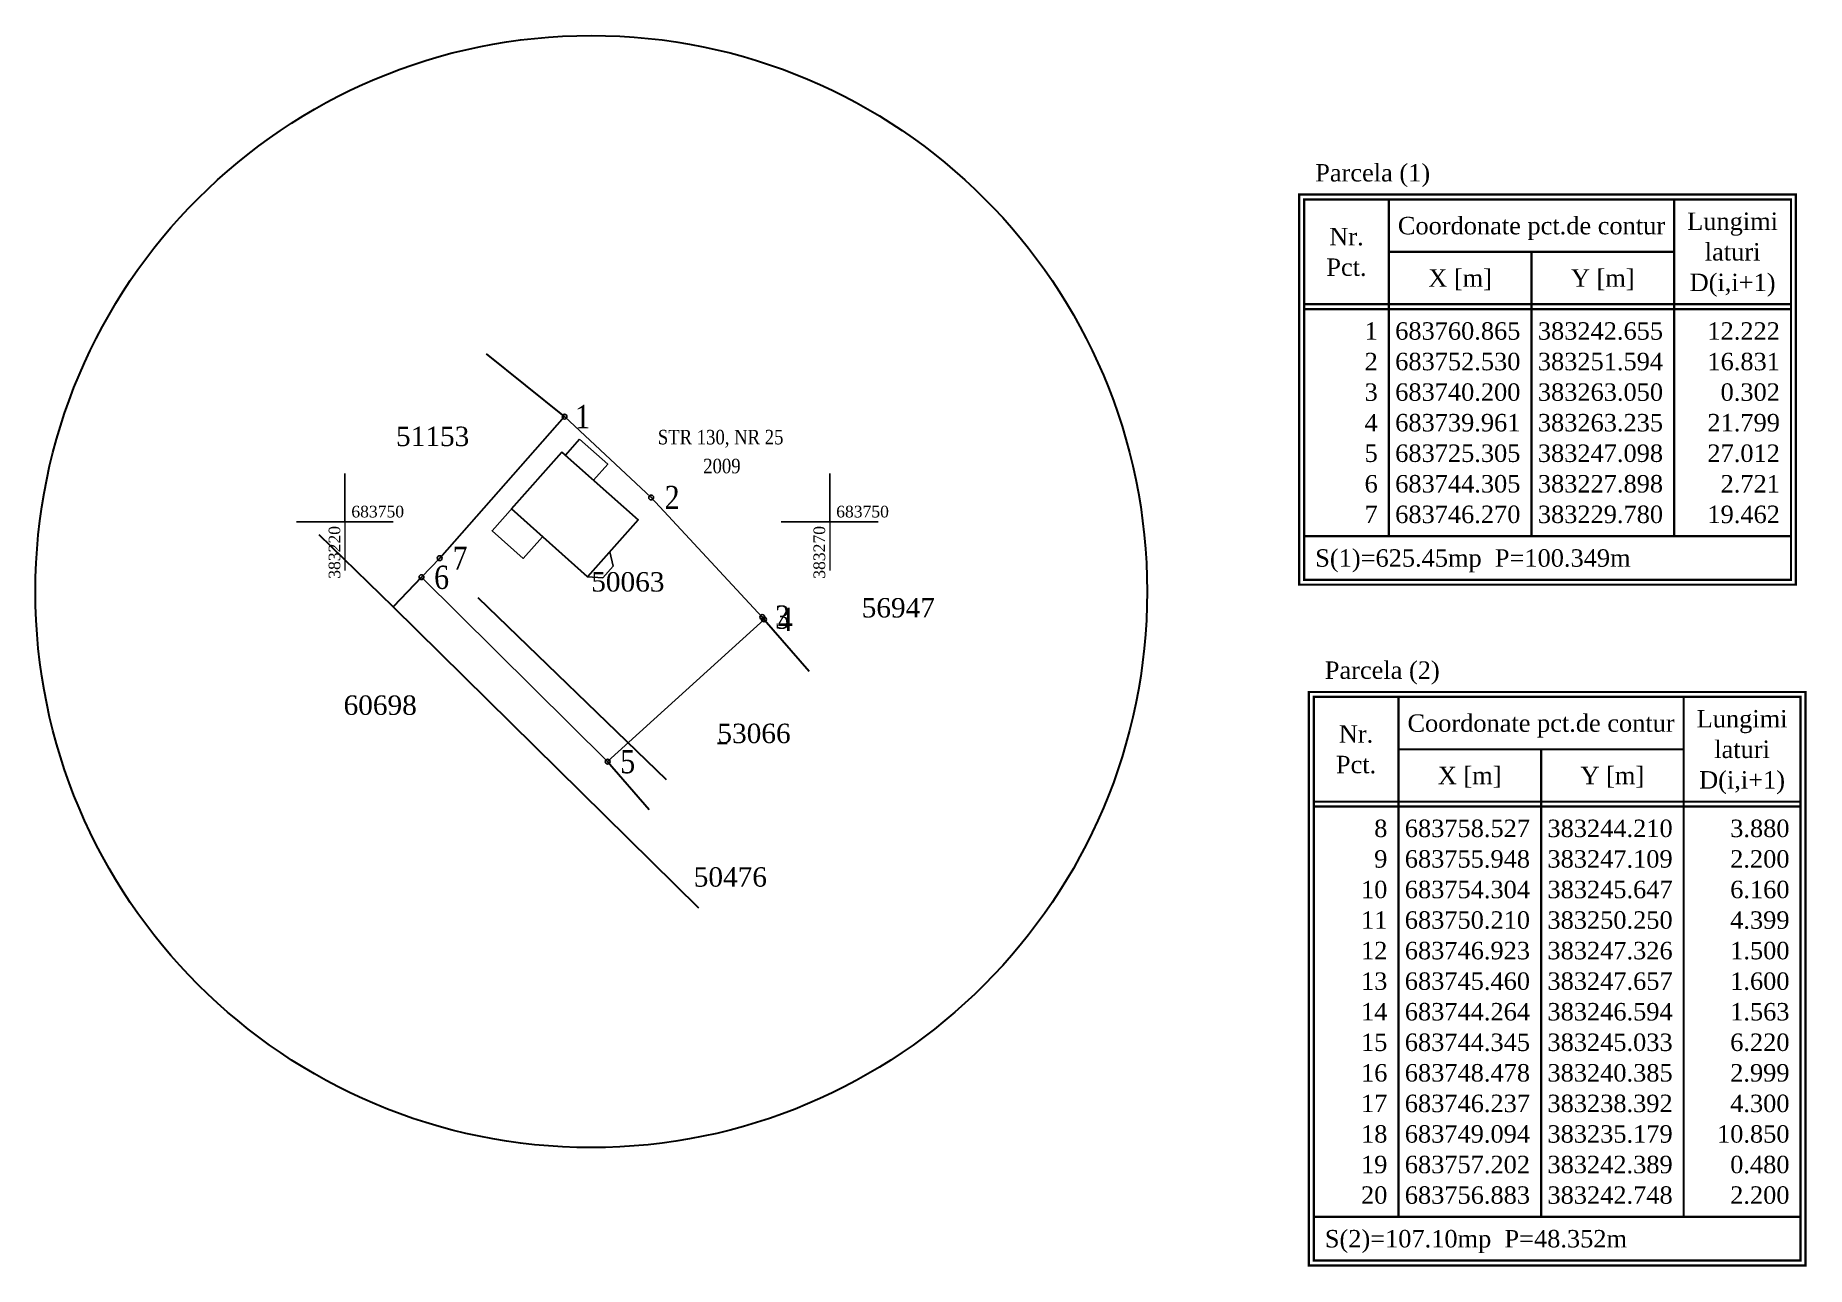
# Model space of a CAD drawing. Header units: inches. Extents: x 383188 to 383833, y 683616 to 683913.
# Drawn here: x 383188.1 to 383370.7, y 683673.2 to 683800.2 of the extents above; entities that cross this region are included whole.
import ezdxf
from ezdxf.enums import TextEntityAlignment as Align

# ---------------------------------------------------------------- set-up
doc = ezdxf.new("R2010")
doc.units = ezdxf.units.IN
doc.header["$MEASUREMENT"] = 0
doc.header["$PDMODE"] = 32
doc.header["$PDSIZE"] = 0.5
doc.layers.add('0_pct_denumiri', color=7, linetype='Continuous')
doc.layers.add('0_pct_simboluri', color=7, linetype='Continuous')
doc.layers.add('LABEL', color=7, linetype='Continuous', true_color=0x125a95)
doc.styles.add('jurca', font='times.ttf')
doc.styles.add('TIMES_NEW_ROMAN', font='times.ttf')

msp = doc.modelspace()

# ---------------------------------------------------------------- texts
at = {"style": 'TIMES_NEW_ROMAN'}
for s, p in [('Parcela (1)', (383320.07, 683785.1)), ('S(1)=625.45mp  P=100.349m', (383320.07, 683745.39)), ('Parcela (2)', (383321.06, 683733.83)), ('S(2)=107.10mp  P=48.352m', (383321.06, 683675.22))]:
    msp.add_text(s, height=1.8, dxfattribs=at).set_placement(p)
for s, p in [('Nr.', (383323.29, 683779.42)), ('Coordonate pct.de contur', (383342.37, 683780.55)), ('Lungimi', (383363.11, 683781)), ('laturi', (383363.11, 683777.85)), ('Pct.', (383323.29, 683776.27)), ('X [m]', (383335.01, 683775.15)), ('Y [m]', (383349.72, 683775.15)), ('D(i,i+1)', (383363.11, 683774.7)), ('Coordonate pct.de contur', (383343.36, 683729.27)), ('Lungimi', (383364.09, 683729.72)), ('Nr.', (383324.28, 683728.15)), ('laturi', (383364.09, 683726.57)), ('Pct.', (383324.28, 683725)), ('X [m]', (383336, 683723.87)), ('Y [m]', (383350.71, 683723.87)), ('D(i,i+1)', (383364.09, 683723.42))]:
    msp.add_text(s, height=1.8, dxfattribs=at).set_placement(p, align=Align.MIDDLE_CENTER)
for s, p in [('1', (383326.52, 683768.79)), ('683760.865', (383341.23, 683768.79)), ('383242.655', (383355.94, 683768.79)), ('12.222', (383367.99, 683768.79)), ('2', (383326.52, 683765.64)), ('683752.530', (383341.23, 683765.64)), ('383251.594', (383355.94, 683765.64)), ('16.831', (383367.99, 683765.64)), ('3', (383326.52, 683762.49)), ('683740.200', (383341.23, 683762.49)), ('383263.050', (383355.94, 683762.49)), ('0.302', (383367.99, 683762.49)), ('4', (383326.52, 683759.34)), ('683739.961', (383341.23, 683759.34)), ('383263.235', (383355.94, 683759.34)), ('21.799', (383367.99, 683759.34)), ('5', (383326.52, 683756.19)), ('683725.305', (383341.23, 683756.19)), ('383247.098', (383355.94, 683756.19)), ('27.012', (383367.99, 683756.19)), ('6', (383326.52, 683753.04)), ('683744.305', (383341.23, 683753.04)), ('383227.898', (383355.94, 683753.04)), ('2.721', (383367.99, 683753.04)), ('7', (383326.52, 683749.89)), ('683746.270', (383341.23, 683749.89)), ('383229.780', (383355.94, 683749.89)), ('19.462', (383367.99, 683749.89)), ('8', (383327.51, 683717.52)), ('683758.527', (383342.22, 683717.52)), ('383244.210', (383356.93, 683717.52)), ('3.880', (383368.98, 683717.52)), ('9', (383327.51, 683714.37)), ('683755.948', (383342.22, 683714.37)), ('383247.109', (383356.93, 683714.37)), ('2.200', (383368.98, 683714.37)), ('10', (383327.51, 683711.22)), ('683754.304', (383342.22, 683711.22)), ('383245.647', (383356.93, 683711.22)), ('6.160', (383368.98, 683711.22)), ('11', (383327.51, 683708.07)), ('683750.210', (383342.22, 683708.07)), ('383250.250', (383356.93, 683708.07)), ('4.399', (383368.98, 683708.07)), ('12', (383327.51, 683704.92)), ('683746.923', (383342.22, 683704.92)), ('383247.326', (383356.93, 683704.92)), ('1.500', (383368.98, 683704.92)), ('13', (383327.51, 683701.77)), ('683745.460', (383342.22, 683701.77)), ('383247.657', (383356.93, 683701.77)), ('1.600', (383368.98, 683701.77)), ('14', (383327.51, 683698.62)), ('683744.264', (383342.22, 683698.62)), ('383246.594', (383356.93, 683698.62)), ('1.563', (383368.98, 683698.62)), ('15', (383327.51, 683695.47)), ('683744.345', (383342.22, 683695.47)), ('383245.033', (383356.93, 683695.47)), ('6.220', (383368.98, 683695.47)), ('16', (383327.51, 683692.32)), ('683748.478', (383342.22, 683692.32)), ('383240.385', (383356.93, 683692.32)), ('2.999', (383368.98, 683692.32)), ('17', (383327.51, 683689.17)), ('683746.237', (383342.22, 683689.17)), ('383238.392', (383356.93, 683689.17)), ('4.300', (383368.98, 683689.17)), ('18', (383327.51, 683686.02)), ('683749.094', (383342.22, 683686.02)), ('383235.179', (383356.93, 683686.02)), ('10.850', (383368.98, 683686.02)), ('19', (383327.51, 683682.87)), ('683757.202', (383342.22, 683682.87)), ('383242.389', (383356.93, 683682.87)), ('0.480', (383368.98, 683682.87)), ('20', (383327.51, 683679.72)), ('683756.883', (383342.22, 683679.72)), ('383242.748', (383356.93, 683679.72)), ('2.200', (383368.98, 683679.72))]:
    msp.add_text(s, height=1.8, dxfattribs=at).set_placement(p, align=Align.RIGHT)
at = {"color": 0, "linetype": 'Continuous', "lineweight": 9, "style": 'jurca'}
for p in [(383220.67, 683750.47), (383270.67, 683750.47)]:
    msp.add_text('683750', height=1.2, dxfattribs=at).set_placement(p)
for s, p in [('383220', (383219.53, 683744.15)), ('383270', (383269.53, 683744.15))]:
    msp.add_text(s, height=1.2, rotation=90, dxfattribs=at).set_placement(p)
at = {"layer": '0_pct_denumiri', "style": 'TIMES_NEW_ROMAN', "width": 0.85}
for s, height, p in [('1', 2.4, (383243.75, 683759.66)), ('STR 130, NR 25', 1.5, (383252.28, 683758)), ('2009', 1.5, (383256.96, 683755.02)), ('2', 2.4, (383252.98, 683751.33)), ('7', 2.4, (383231.11, 683745.07)), ('6', 2.4, (383229.21, 683743.1)), ('3', 2.4, (383264.37, 683739)), ('4', 2.4, (383264.64, 683738.76)), ('5', 2.4, (383248.4, 683724.1))]:
    msp.add_text(s, height=height, dxfattribs=at).set_placement(p)
at = {"layer": 'LABEL', "lineweight": 30, "style": 'TIMES_NEW_ROMAN'}
for s, p in [('51153', (383225.28, 683757.83)), ('50063', (383245.41, 683742.83)), ('56947', (383273.3, 683740.16)), ('60698', (383219.87, 683730.12)), ('53066', (383258.42, 683727.21)), ('50476', (383255.98, 683712.41))]:
    msp.add_text(s, height=2, dxfattribs=at).set_placement(p)

# ---------------------------------------------------------------- blocks, each defined once
blk = doc.blocks.new('Punct')
blk.add_point((0, 0))
at = {"flags": 1}
for tag, p in [('DENPCT', (1.4, 0)), ('COTA', (1.4, -2.5)), ('COD', (1.4, -5))]:
    blk.add_attdef(tag, p, '', height=1.5, dxfattribs=at)

# ---------------------------------------------------------------- linework, layer by layer
at = {"const_width": 0.23}
for points in [[(383318.42, 683783.75), (383369.64, 683783.75), (383369.64, 683743.54), (383318.42, 683743.54)], [(383318.93, 683783.25), (383369.13, 683783.25), (383369.13, 683744.04), (383318.93, 683744.04)], [(383319.41, 683732.48), (383370.62, 683732.48), (383370.62, 683673.36), (383319.41, 683673.36)], [(383319.92, 683731.97), (383370.12, 683731.97), (383370.12, 683673.87), (383319.92, 683673.87)]]:
    msp.add_lwpolyline(points, close=True, dxfattribs=at)
for points in [[(383327.66, 683783.25), (383327.66, 683748.54)], [(383357.08, 683783.25), (383357.08, 683748.54)], [(383327.66, 683777.85), (383357.08, 683777.85)], [(383342.37, 683777.85), (383342.37, 683748.54)], [(383318.93, 683772.45), (383369.13, 683772.45)], [(383318.93, 683771.94), (383369.13, 683771.94)], [(383318.93, 683748.54), (383369.13, 683748.54)], [(383328.65, 683731.97), (383328.65, 683678.37)], [(383358.07, 683731.97), (383358.07, 683678.37)], [(383328.65, 683726.57), (383358.07, 683726.57)], [(383343.36, 683726.57), (383343.36, 683678.37)], [(383319.92, 683721.17), (383370.12, 683721.17)], [(383319.92, 683720.67), (383370.12, 683720.67)], [(383319.92, 683678.37), (383370.12, 683678.37)]]:
    msp.add_lwpolyline(points, dxfattribs=at)
at = {"color": 1, "lineweight": 30}
for points in [[(383242.66, 683760.86), (383234.61, 683767.33)], [(383224.98, 683741.26), (383217.34, 683748.68)], [(383227.9, 683744.31), (383224.98, 683741.26), (383256.47, 683710.24)], [(383263.23, 683739.96), (383267.87, 683734.61)], [(383247.1, 683725.3), (383251.39, 683720.38)]]:
    msp.add_lwpolyline(points, dxfattribs=at)
at = {"color": 1}
for points in [[(383242.66, 683760.86), (383251.59, 683752.53), (383263.05, 683740.2), (383263.23, 683739.96), (383247.1, 683725.3), (383227.9, 683744.31), (383229.78, 683746.27)], [(383244.21, 683758.53), (383247.11, 683755.95), (383245.65, 683754.3), (383250.25, 683750.21), (383247.33, 683746.92), (383247.66, 683745.46), (383246.59, 683744.26), (383245.03, 683744.34), (383240.39, 683748.48), (383238.39, 683746.24), (383235.18, 683749.09), (383242.39, 683757.2), (383242.75, 683756.88)]]:
    msp.add_lwpolyline(points, close=True, dxfattribs=at)
at = {"color": 5, "lineweight": 30}
msp.add_lwpolyline([(383242.39, 683757.2), (383250.25, 683750.21), (383245.03, 683744.34), (383237.17, 683751.34)], close=True, dxfattribs=at)
at = {"lineweight": 9}
for points in [[(383220, 683750), (383225, 683750), (383220, 683750), (383215, 683750), (383220, 683750), (383220, 683755), (383220, 683750), (383220, 683745)], [(383270, 683750), (383275, 683750), (383270, 683750), (383265, 683750), (383270, 683750), (383270, 683755), (383270, 683750), (383270, 683745)]]:
    msp.add_lwpolyline(points, dxfattribs=at)
at = {"color": 5, "lineweight": 30}
for points in [[(383233.72, 683742.21), (383253.15, 683723.47)], [(383258.42, 683727.21), (383259.42, 683727.19)]]:
    msp.add_lwpolyline(points, dxfattribs=at)
at = {"color": 1, "lineweight": 30}
msp.add_circle((383245.41, 683742.83), 57.32, dxfattribs=at)

# ---------------------------------------------------------------- block references
at = {"layer": '0_pct_simboluri'}
for p in [(383242.66, 683760.86), (383251.59, 683752.53), (383229.78, 683746.27), (383227.9, 683744.31), (383263.05, 683740.2), (383263.23, 683739.96), (383247.1, 683725.3)]:
    msp.add_blockref('Punct', p, dxfattribs=at)

msp.set_redraw_order([(e.dxf.handle, doc.entitydb.next_handle()) for e in msp.query("TEXT MTEXT ATTDEF DIMENSION ARC_DIMENSION")])  # texts and dimensions are drawn at this point

doc.saveas('drawing.dxf')
